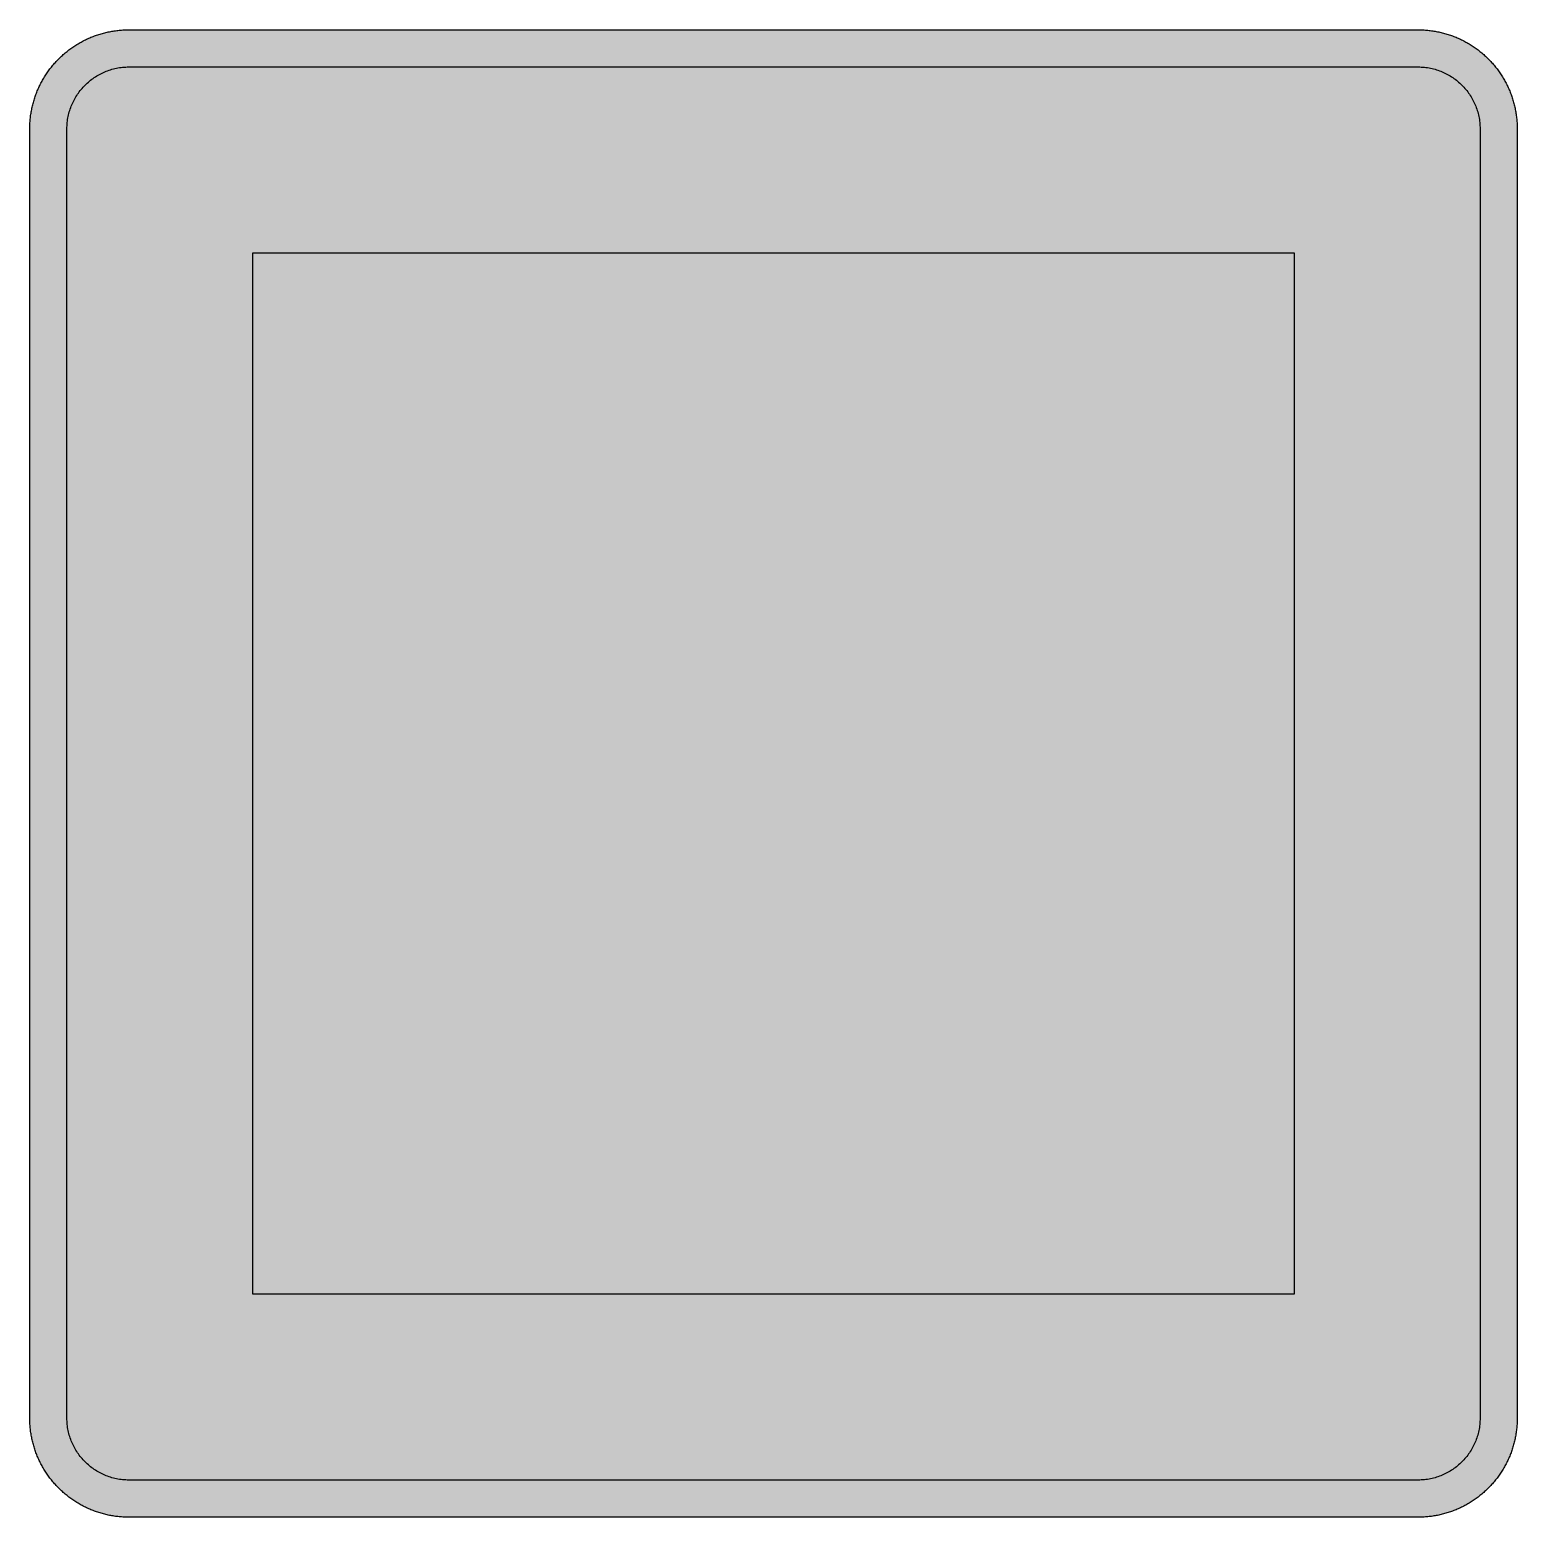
# Model space of a CAD drawing. Header units: millimetres. Extents: x 0 to 212, y 0 to 212.
import ezdxf

# ---------------------------------------------------------------- set-up
doc = ezdxf.new("R2010")
doc.units = ezdxf.units.MM

msp = doc.modelspace()

# ---------------------------------------------------------------- hatches: boundary and pattern name
for color, points in [(254, [(14.1633, 0.0536), (13.9878, 0.0533), (13.8125, 0.0559), (13.6373, 0.061), (13.462, 0.0686), (13.2893, 0.0787), (13.114, 0.0914), (12.9413, 0.1041), (12.7686, 0.1219), (12.5959, 0.1397), (12.4231, 0.16), (12.2504, 0.1829), (12.0777, 0.2057), (11.9075, 0.2337), (11.7373, 0.2616), (11.5672, 0.2921), (11.397, 0.3251), (11.2268, 0.3607), (11.0592, 0.3988), (10.8915, 0.4369), (10.7239, 0.4775), (10.5562, 0.5207), (10.3886, 0.5664), (10.2235, 0.6121), (10.0584, 0.6629), (9.8933, 0.7137), (9.7307, 0.7671), (9.5682, 0.8204), (9.4056, 0.8788), (9.2431, 0.9373), (9.083, 0.9982), (8.923, 1.0617), (8.763, 1.1252), (8.6055, 1.1938), (8.4455, 1.2624), (8.2906, 1.331), (8.1331, 1.4046), (7.9781, 1.4783), (7.8232, 1.5545), (7.6708, 1.6332), (7.5184, 1.7145), (7.366, 1.7958), (7.2161, 1.8796), (7.0663, 1.966), (6.919, 2.0523), (6.7716, 2.1438), (6.6243, 2.2352), (6.4795, 2.3266), (6.3348, 2.4232), (6.19, 2.5197), (6.0477, 2.6187), (5.908, 2.7178), (5.7683, 2.8194), (5.6286, 2.9235), (5.4915, 3.0302), (5.3543, 3.1369), (5.2197, 3.2461), (5.0851, 3.3579), (4.953, 3.4722), (4.8209, 3.5865), (4.6914, 3.7033), (4.5644, 3.8202), (4.4348, 3.9395), (4.3104, 4.0615), (4.1859, 4.1859), (4.0615, 4.3104), (3.9395, 4.4348), (3.8202, 4.5618), (3.7033, 4.6914), (3.5865, 4.8209), (3.4722, 4.953), (3.3579, 5.0851), (3.2487, 5.2197), (3.1369, 5.3543), (3.0302, 5.4915), (2.9235, 5.6286), (2.8194, 5.7683), (2.7178, 5.908), (2.6187, 6.0477), (2.5197, 6.19), (2.4232, 6.3348), (2.3266, 6.477), (2.2352, 6.6243), (2.1438, 6.7691), (2.0523, 6.9164), (1.966, 7.0663), (1.8796, 7.2161), (1.7958, 7.366), (1.7145, 7.5184), (1.6332, 7.6708), (1.5545, 7.8232), (1.4783, 7.9781), (1.4046, 8.1331), (1.331, 8.2906), (1.2598, 8.4455), (1.1913, 8.603), (1.1252, 8.763), (1.0592, 8.923), (0.9982, 9.083), (0.9373, 9.2431), (0.8763, 9.4056), (0.8204, 9.5682), (0.7645, 9.7307), (0.7112, 9.8933), (0.6604, 10.0584), (0.6121, 10.2235), (0.5639, 10.3911), (0.5207, 10.5562), (0.4775, 10.7239), (0.4343, 10.8915), (0.3962, 11.0592), (0.3607, 11.2268), (0.3251, 11.397), (0.2921, 11.5672), (0.2616, 11.7373), (0.2311, 11.9075), (0.2057, 12.0802), (0.1803, 12.2504), (0.1575, 12.4231), (0.1372, 12.5959), (0.1194, 12.7686), (0.1041, 12.9413), (0.0889, 13.1166), (0.0787, 13.2893), (0.0686, 13.4645), (0.061, 13.6373), (0.0559, 13.8125), (0.0508, 13.9878), (0.0508, 14.163), (0.0522, 197.6092), (0.0508, 197.7822), (0.0559, 197.9574), (0.061, 198.1327), (0.0686, 198.308), (0.0787, 198.4807), (0.0889, 198.6559), (0.1041, 198.8287), (0.1194, 199.0014), (0.1372, 199.1741), (0.1575, 199.3468), (0.1803, 199.5195), (0.2057, 199.6923), (0.2311, 199.8624), (0.2616, 200.0326), (0.2921, 200.2028), (0.3251, 200.373), (0.3607, 200.5432), (0.3962, 200.7108), (0.4343, 200.8784), (0.4775, 201.0461), (0.5207, 201.2137), (0.5639, 201.3814), (0.6121, 201.5465), (0.6604, 201.7116), (0.7112, 201.8767), (0.7645, 202.0392), (0.8204, 202.2018), (0.8763, 202.3643), (0.9373, 202.5269), (0.9982, 202.6869), (1.0592, 202.8469), (1.1252, 203.007), (1.1913, 203.1644), (1.2598, 203.3245), (1.331, 203.4794), (1.4046, 203.6369), (1.4783, 203.7918), (1.5545, 203.9468), (1.6332, 204.0992), (1.7145, 204.2516), (1.7958, 204.404), (1.8796, 204.5538), (1.966, 204.7037), (2.0523, 204.851), (2.1438, 204.9983), (2.2352, 205.1456), (2.3266, 205.2904), (2.4232, 205.4352), (2.5197, 205.58), (2.6187, 205.7222), (2.7178, 205.8619), (2.8194, 206.0016), (2.9235, 206.1413), (3.0302, 206.2785), (3.1369, 206.4156), (3.2487, 206.5503), (3.3579, 206.6849), (3.4722, 206.817), (3.5865, 206.949), (3.7033, 207.0786), (3.8202, 207.2056), (3.9395, 207.3351), (4.0615, 207.4596), (4.1859, 207.584), (4.3104, 207.7085), (4.4348, 207.8304), (4.5644, 207.9498), (4.6914, 208.0666), (4.8209, 208.1835), (4.953, 208.2978), (5.0851, 208.4121), (5.2197, 208.5213), (5.3543, 208.6331), (5.4915, 208.7397), (5.6286, 208.8464), (5.7683, 208.9506), (5.908, 209.0522), (6.0477, 209.1512), (6.19, 209.2503), (6.3348, 209.3468), (6.4795, 209.4433), (6.6243, 209.5348), (6.7716, 209.6262), (6.919, 209.7176), (7.0663, 209.804), (7.2161, 209.8904), (7.366, 209.9742), (7.5184, 210.0555), (7.6708, 210.1367), (7.8232, 210.2155), (7.9781, 210.2917), (8.1331, 210.3653), (8.2906, 210.439), (8.4455, 210.5101), (8.6055, 210.5787), (8.763, 210.6447), (8.923, 210.7108), (9.083, 210.7717), (9.2431, 210.8327), (9.4056, 210.8937), (9.5682, 210.9495), (9.7307, 211.0054), (9.8933, 211.0588), (10.0584, 211.1096), (10.2235, 211.1578), (10.3886, 211.2061), (10.5562, 211.2493), (10.7239, 211.2924), (10.8915, 211.3356), (11.0592, 211.3737), (11.2268, 211.4093), (11.397, 211.4448), (11.5672, 211.4779), (11.7373, 211.5083), (11.9075, 211.5388), (12.0777, 211.5642), (12.2504, 211.5896), (12.4231, 211.6125), (12.5959, 211.6328), (12.7686, 211.6506), (12.9413, 211.6658), (13.114, 211.6811), (13.2893, 211.6912), (13.462, 211.7014), (13.6373, 211.709), (13.8125, 211.7141), (13.9878, 211.7192), (14.163, 211.7192), (197.6078, 211.7203), (197.7822, 211.7192), (197.9574, 211.7141), (198.1327, 211.709), (198.3054, 211.7014), (198.4807, 211.6912), (198.6534, 211.6811), (198.8287, 211.6658), (199.0014, 211.6506), (199.1741, 211.6328), (199.3468, 211.6125), (199.5195, 211.5896), (199.6897, 211.5642), (199.8624, 211.5388), (200.0326, 211.5083), (200.2028, 211.4779), (200.373, 211.4448), (200.5432, 211.4093), (200.7108, 211.3737), (200.8784, 211.3356), (201.0461, 211.2924), (201.2137, 211.2493), (201.3788, 211.2061), (201.5465, 211.1578), (201.7116, 211.1096), (201.8767, 211.0588), (202.0392, 211.0054), (202.2018, 210.9495), (202.3643, 210.8937), (202.5269, 210.8327), (202.6869, 210.7717), (202.8469, 210.7108), (203.007, 210.6447), (203.167, 210.5787), (203.3245, 210.5101), (203.4794, 210.439), (203.6369, 210.3653), (203.7918, 210.2917), (203.9468, 210.2155), (204.0992, 210.1367), (204.2516, 210.0555), (204.404, 209.9742), (204.5538, 209.8904), (204.7037, 209.804), (204.8535, 209.7176), (205.0009, 209.6262), (205.1456, 209.5348), (205.293, 209.4433), (205.4352, 209.3468), (205.58, 209.2503), (205.7222, 209.1512), (205.8619, 209.0522), (206.0016, 208.9506), (206.1413, 208.8464), (206.2785, 208.7397), (206.4156, 208.6331), (206.5503, 208.5213), (206.6849, 208.4121), (206.817, 208.2978), (206.949, 208.1835), (207.0786, 208.0666), (207.2081, 207.9498), (207.3351, 207.8304), (207.4596, 207.7085), (207.584, 207.584), (207.7085, 207.4596), (207.8304, 207.3351), (207.9498, 207.2056), (208.0666, 207.0786), (208.1835, 206.949), (208.2978, 206.817), (208.4121, 206.6849), (208.5238, 206.5503), (208.6331, 206.4156), (208.7397, 206.2785), (208.8464, 206.1413), (208.9506, 206.0016), (209.0522, 205.8619), (209.1512, 205.7222), (209.2503, 205.58), (209.3468, 205.4352), (209.4433, 205.2904), (209.5348, 205.1456), (209.6262, 204.9983), (209.7176, 204.851), (209.804, 204.7037), (209.8904, 204.5538), (209.9742, 204.404), (210.0555, 204.2516), (210.1367, 204.0992), (210.2155, 203.9468), (210.2917, 203.7918), (210.3653, 203.6369), (210.439, 203.4794), (210.5076, 203.3245), (210.5762, 203.1644), (210.6447, 203.007), (210.7082, 202.8469), (210.7717, 202.6869), (210.8327, 202.5269), (210.8911, 202.3643), (210.9495, 202.2018), (211.0029, 202.0392), (211.0562, 201.8767), (211.107, 201.7116), (211.1578, 201.5465), (211.2035, 201.3814), (211.2493, 201.2137), (211.2924, 201.0461), (211.3331, 200.8784), (211.3712, 200.7108), (211.4093, 200.5432), (211.4448, 200.373), (211.4779, 200.2028), (211.5083, 200.0326), (211.5363, 199.8624), (211.5642, 199.6923), (211.5871, 199.5195), (211.6099, 199.3468), (211.6303, 199.1741), (211.648, 199.0014), (211.6658, 198.8287), (211.6785, 198.6559), (211.6912, 198.4807), (211.7014, 198.308), (211.709, 198.1327), (211.7141, 197.9574), (211.7166, 197.7822), (211.7166, 197.6069), (211.7189, 14.1647), (211.7166, 13.9878), (211.7141, 13.8125), (211.709, 13.6373), (211.7014, 13.4645), (211.6912, 13.2893), (211.6785, 13.1166), (211.6658, 12.9413), (211.648, 12.7686), (211.6303, 12.5959), (211.6099, 12.4231), (211.5871, 12.2504), (211.5642, 12.0802), (211.5363, 11.9075), (211.5083, 11.7373), (211.4779, 11.5672), (211.4448, 11.397), (211.4093, 11.2268), (211.3712, 11.0592), (211.3331, 10.8915), (211.2924, 10.7239), (211.2493, 10.5562), (211.2035, 10.3911), (211.1578, 10.2235), (211.107, 10.0584), (211.0562, 9.8933), (211.0029, 9.7307), (210.9495, 9.5682), (210.8911, 9.4056), (210.8327, 9.2431), (210.7717, 9.083), (210.7082, 8.923), (210.6447, 8.763), (210.5762, 8.603), (210.5076, 8.4455), (210.439, 8.2906), (210.3653, 8.1331), (210.2917, 7.9781), (210.2155, 7.8232), (210.1367, 7.6708), (210.0555, 7.5184), (209.9742, 7.366), (209.8904, 7.2161), (209.804, 7.0663), (209.7176, 6.9164), (209.6262, 6.7691), (209.5348, 6.6243), (209.4433, 6.477), (209.3468, 6.3348), (209.2503, 6.19), (209.1512, 6.0477), (209.0522, 5.908), (208.9506, 5.7683), (208.8464, 5.6286), (208.7397, 5.4915), (208.6331, 5.3543), (208.5238, 5.2197), (208.4121, 5.0851), (208.2978, 4.953), (208.1835, 4.8209), (208.0666, 4.6914), (207.9498, 4.5618), (207.8304, 4.4348), (207.7085, 4.3104), (207.584, 4.1859), (207.4596, 4.0615), (207.3351, 3.9395), (207.2081, 3.8202), (207.0786, 3.7033), (206.949, 3.5865), (206.817, 3.4722), (206.6849, 3.3579), (206.5503, 3.2461), (206.4156, 3.1369), (206.2785, 3.0302), (206.1413, 2.9235), (206.0016, 2.8194), (205.8619, 2.7178), (205.7222, 2.6187), (205.58, 2.5197), (205.4352, 2.4232), (205.293, 2.3266), (205.1456, 2.2352), (205.0009, 2.1438), (204.8535, 2.0523), (204.7037, 1.966), (204.5538, 1.8796), (204.404, 1.7958), (204.2516, 1.7145), (204.0992, 1.6332), (203.9468, 1.5545), (203.7918, 1.4783), (203.6369, 1.4046), (203.4794, 1.331), (203.3245, 1.2624), (203.167, 1.1938), (203.007, 1.1252), (202.8469, 1.0617), (202.6869, 0.9982), (202.5269, 0.9373), (202.3643, 0.8788), (202.2018, 0.8204), (202.0392, 0.7671), (201.8767, 0.7137), (201.7116, 0.6629), (201.5465, 0.6121), (201.3788, 0.5664), (201.2137, 0.5207), (201.0461, 0.4775), (200.8784, 0.4369), (200.7108, 0.3988), (200.5432, 0.3607), (200.373, 0.3251), (200.2028, 0.2921), (200.0326, 0.2616), (199.8624, 0.2337), (199.6897, 0.2057), (199.5195, 0.1829), (199.3468, 0.16), (199.1741, 0.1397), (199.0014, 0.1219), (198.8287, 0.1041), (198.6534, 0.0914), (198.4807, 0.0787), (198.3054, 0.0686), (198.1327, 0.061), (197.9574, 0.0559), (197.7822, 0.0533), (197.6069, 0.0533)]), (144, [(14.1633, 5.3453), (13.9344, 5.3467), (13.7084, 5.3543), (13.4849, 5.3696), (13.2613, 5.3899), (13.0378, 5.4153), (12.8194, 5.4458), (12.6009, 5.4813), (12.385, 5.522), (12.1717, 5.5702), (11.9583, 5.621), (11.7475, 5.6794), (11.5392, 5.7404), (11.3335, 5.8064), (11.1303, 5.8801), (10.9296, 5.9563), (10.729, 6.0376), (10.5334, 6.1239), (10.3378, 6.2128), (10.1473, 6.3094), (9.9593, 6.4084), (9.7714, 6.5126), (9.5885, 6.6218), (9.4082, 6.7335), (9.2304, 6.8504), (9.0576, 6.9698), (8.8849, 7.0968), (8.7173, 7.2238), (8.5522, 7.3584), (8.3896, 7.4955), (8.2321, 7.6352), (8.0772, 7.78), (7.9273, 7.9273), (7.7775, 8.0772), (7.6352, 8.2321), (7.493, 8.3922), (7.3558, 8.5522), (7.2238, 8.7173), (7.0942, 8.8875), (6.9698, 9.0576), (6.8504, 9.2329), (6.7335, 9.4107), (6.6192, 9.591), (6.5126, 9.7739), (6.4084, 9.9593), (6.3068, 10.1473), (6.2128, 10.3403), (6.1214, 10.5334), (6.035, 10.7315), (5.9538, 10.9296), (5.8776, 11.1303), (5.8064, 11.3335), (5.7404, 11.5418), (5.6769, 11.75), (5.621, 11.9583), (5.5677, 12.1717), (5.522, 12.385), (5.4813, 12.6009), (5.4432, 12.8194), (5.4127, 13.0404), (5.3873, 13.2613), (5.3696, 13.4849), (5.3543, 13.7084), (5.3467, 13.937), (5.3416, 14.163), (5.3439, 197.6092), (5.3467, 197.8355), (5.3543, 198.0616), (5.3696, 198.2851), (5.3873, 198.5086), (5.4127, 198.7321), (5.4432, 198.9506), (5.4813, 199.169), (5.522, 199.3849), (5.5677, 199.5983), (5.621, 199.8116), (5.6769, 200.0225), (5.7404, 200.2307), (5.8064, 200.4365), (5.8776, 200.6397), (5.9538, 200.8403), (6.035, 201.041), (6.1214, 201.2366), (6.2128, 201.4322), (6.3068, 201.6227), (6.4084, 201.8106), (6.5126, 201.9986), (6.6192, 202.1815), (6.7335, 202.3618), (6.8504, 202.5396), (6.9698, 202.7123), (7.0942, 202.885), (7.2238, 203.0527), (7.3558, 203.2178), (7.493, 203.3803), (7.6352, 203.5378), (7.7775, 203.6928), (7.9273, 203.8426), (8.0772, 203.9925), (8.2321, 204.1347), (8.3896, 204.277), (8.5522, 204.4141), (8.7173, 204.5462), (8.8849, 204.6757), (9.0576, 204.8002), (9.2304, 204.9196), (9.4082, 205.0364), (9.5885, 205.1507), (9.7714, 205.2574), (9.9593, 205.3615), (10.1473, 205.4631), (10.3378, 205.5571), (10.5334, 205.6486), (10.729, 205.7349), (10.9296, 205.8162), (11.1303, 205.8924), (11.3335, 205.9635), (11.5392, 206.0296), (11.7475, 206.0931), (11.9583, 206.1489), (12.1717, 206.2023), (12.385, 206.248), (12.6009, 206.2886), (12.8194, 206.3267), (13.0378, 206.3572), (13.2613, 206.3826), (13.4849, 206.4004), (13.7084, 206.4156), (13.9344, 206.4233), (14.163, 206.4283), (197.6078, 206.4286), (197.833, 206.4233), (198.0616, 206.4156), (198.2851, 206.4004), (198.5086, 206.3826), (198.7296, 206.3572), (198.9506, 206.3267), (199.169, 206.2886), (199.3849, 206.248), (199.5983, 206.2023), (199.8116, 206.1489), (200.0199, 206.0931), (200.2282, 206.0296), (200.4365, 205.9635), (200.6397, 205.8924), (200.8403, 205.8162), (201.0385, 205.7349), (201.2366, 205.6486), (201.4296, 205.5571), (201.6227, 205.4631), (201.8106, 205.3615), (201.996, 205.2574), (202.1789, 205.1507), (202.3593, 205.0364), (202.5371, 204.9196), (202.7123, 204.8002), (202.8825, 204.6757), (203.0527, 204.5462), (203.2178, 204.4141), (203.3778, 204.277), (203.5378, 204.1347), (203.6928, 203.9925), (203.8426, 203.8426), (203.9899, 203.6928), (204.1347, 203.5378), (204.2744, 203.3803), (204.4116, 203.2178), (204.5462, 203.0527), (204.6732, 202.885), (204.8002, 202.7123), (204.9196, 202.5396), (205.0364, 202.3618), (205.1482, 202.1815), (205.2574, 201.9986), (205.3615, 201.8106), (205.4606, 201.6227), (205.5571, 201.4322), (205.646, 201.2366), (205.7324, 201.041), (205.8137, 200.8403), (205.8899, 200.6397), (205.9635, 200.4365), (206.0296, 200.2307), (206.0905, 200.0225), (206.1489, 199.8116), (206.1997, 199.5983), (206.248, 199.3849), (206.2886, 199.169), (206.3242, 198.9506), (206.3547, 198.7321), (206.3801, 198.5086), (206.4004, 198.2851), (206.4156, 198.0616), (206.4233, 197.8355), (206.4258, 197.6069), (206.4272, 14.1647), (206.4233, 13.937), (206.4156, 13.7084), (206.4004, 13.4849), (206.3801, 13.2613), (206.3547, 13.0404), (206.3242, 12.8194), (206.2886, 12.6009), (206.248, 12.385), (206.1997, 12.1717), (206.1489, 11.9583), (206.0905, 11.75), (206.0296, 11.5418), (205.9635, 11.3335), (205.8899, 11.1303), (205.8137, 10.9296), (205.7324, 10.7315), (205.646, 10.5334), (205.5571, 10.3403), (205.4606, 10.1473), (205.3615, 9.9593), (205.2574, 9.7739), (205.1482, 9.591), (205.0364, 9.4107), (204.9196, 9.2329), (204.8002, 9.0576), (204.6732, 8.8875), (204.5462, 8.7173), (204.4116, 8.5522), (204.2744, 8.3922), (204.1347, 8.2321), (203.9899, 8.0772), (203.8426, 7.9273), (203.6928, 7.78), (203.5378, 7.6352), (203.3778, 7.4955), (203.2178, 7.3584), (203.0527, 7.2238), (202.8825, 7.0968), (202.7123, 6.9698), (202.5371, 6.8504), (202.3593, 6.7335), (202.1789, 6.6218), (201.996, 6.5126), (201.8106, 6.4084), (201.6227, 6.3094), (201.4296, 6.2128), (201.2366, 6.1239), (201.0385, 6.0376), (200.8403, 5.9563), (200.6397, 5.8801), (200.4365, 5.8064), (200.2282, 5.7404), (200.0199, 5.6794), (199.8116, 5.621), (199.5983, 5.5702), (199.3849, 5.522), (199.169, 5.4813), (198.9506, 5.4458), (198.7296, 5.4153), (198.5086, 5.3899), (198.2851, 5.3696), (198.0616, 5.3543), (197.833, 5.3467), (197.6069, 5.3442)]), (254, [(31.8022, 179.9703), (179.9689, 179.9703), (179.9689, 31.8036), (31.8022, 31.8036)])]:
    msp.add_hatch(color=color).paths.add_polyline_path(points)
h = msp.add_hatch(color=59)
h.paths.add_polyline_path([(87.3647, 47.6786), (148.2189, 47.6786), (148.2189, 156.1578), (148.2141, 156.3624), (148.2065, 156.5656), (148.1938, 156.7663), (148.176, 156.9669), (148.1531, 157.1676), (148.1252, 157.3657), (148.0947, 157.5613), (148.0566, 157.7569), (148.0134, 157.9499), (147.9677, 158.1404), (147.9169, 158.3284), (147.861, 158.5163), (147.8001, 158.7017), (147.7366, 158.8846), (147.668, 159.0675), (147.5943, 159.2453), (147.5156, 159.4231), (147.4343, 159.5984), (147.3505, 159.7711), (147.259, 159.9387), (147.1651, 160.1064), (147.0685, 160.2715), (146.9669, 160.434), (146.8628, 160.594), (146.7536, 160.7515), (146.6418, 160.9065), (146.525, 161.0563), (146.4056, 161.2062), (146.2837, 161.351), (146.1567, 161.4932), (146.0271, 161.6329), (145.8925, 161.7701), (145.7579, 161.9021), (145.6182, 162.0317), (145.476, 162.1587), (145.3286, 162.2806), (145.1813, 162.4), (145.0289, 162.5168), (144.8765, 162.6286), (144.719, 162.7378), (144.559, 162.8445), (144.3965, 162.9435), (144.2314, 163.0426), (144.0637, 163.1366), (143.8935, 163.2255), (143.7208, 163.3118), (143.5481, 163.3931), (143.3703, 163.4693), (143.19, 163.543), (143.0096, 163.6116), (142.8267, 163.6776), (142.6413, 163.736), (142.4534, 163.7919), (142.2654, 163.8452), (142.0724, 163.891), (141.8793, 163.9316), (141.6863, 163.9697), (141.4882, 164.0027), (141.2926, 164.0307), (141.0919, 164.0535), (140.8913, 164.0713), (140.6881, 164.084), (140.4849, 164.0916), (140.2791, 164.0942), (95.3022, 164.0953), (95.0951, 164.0916), (94.8919, 164.084), (94.6912, 164.0713), (94.4905, 164.0535), (94.2899, 164.0307), (94.0918, 164.0027), (93.8962, 163.9697), (93.7006, 163.9316), (93.5076, 163.891), (93.3171, 163.8452), (93.1291, 163.7919), (92.9411, 163.736), (92.7557, 163.6776), (92.5728, 163.6116), (92.39, 163.543), (92.2122, 163.4693), (92.0344, 163.3931), (91.8591, 163.3118), (91.6864, 163.2255), (91.5187, 163.1366), (91.3511, 163.0426), (91.186, 162.9435), (91.0234, 162.8445), (90.8634, 162.7378), (90.7059, 162.6286), (90.551, 162.5168), (90.4011, 162.4), (90.2513, 162.2806), (90.1065, 162.1587), (89.9643, 162.0317), (89.8246, 161.9021), (89.6874, 161.7701), (89.5553, 161.6329), (89.4258, 161.4932), (89.2988, 161.351), (89.1769, 161.2062), (89.0575, 161.0563), (88.9406, 160.9065), (88.8289, 160.7515), (88.7197, 160.594), (88.613, 160.434), (88.5139, 160.2715), (88.4149, 160.1064), (88.3209, 159.9387), (88.232, 159.7711), (88.1456, 159.5984), (88.0643, 159.4231), (87.9881, 159.2453), (87.9145, 159.0675), (87.8459, 158.8846), (87.7799, 158.7017), (87.7214, 158.5163), (87.6656, 158.3284), (87.6122, 158.1404), (87.5665, 157.9499), (87.5259, 157.7569), (87.4878, 157.5613), (87.4547, 157.3657), (87.4268, 157.1676), (87.4039, 156.9669), (87.3862, 156.7663), (87.3735, 156.5656), (87.3658, 156.3624), (87.3633, 156.1567), (87.3647, 150.8661), (75.5717, 144.4318), (75.4913, 144.3863), (75.4126, 144.3406), (75.3364, 144.2949), (75.2602, 144.2466), (75.184, 144.1983), (75.1103, 144.1475), (75.0367, 144.0967), (74.963, 144.0434), (74.8919, 143.9901), (74.8208, 143.9367), (74.7522, 143.8808), (74.6836, 143.8224), (74.6176, 143.7665), (74.5515, 143.7056), (74.4855, 143.6472), (74.422, 143.5862), (74.3585, 143.5227), (74.2975, 143.4617), (74.2366, 143.3982), (74.1756, 143.3322), (74.1172, 143.2662), (74.0613, 143.2001), (74.0054, 143.1315), (73.9496, 143.063), (73.8962, 142.9944), (73.8429, 142.9233), (73.7921, 142.8521), (73.7413, 142.781), (73.693, 142.7099), (73.6448, 142.6362), (73.599, 142.56), (73.5533, 142.4864), (73.5101, 142.4102), (73.467, 142.334), (73.4238, 142.2578), (73.3831, 142.179), (73.345, 142.1003), (73.3069, 142.0216), (73.2714, 141.9428), (73.2358, 141.8615), (73.2028, 141.7803), (73.1698, 141.699), (73.1393, 141.6177), (73.1088, 141.5339), (73.0809, 141.4501), (73.0529, 141.3662), (73.0275, 141.2824), (73.0021, 141.1986), (72.9793, 141.1122), (72.959, 141.0259), (72.9386, 140.9395), (72.9209, 140.8532), (72.9031, 140.7668), (72.8878, 140.6779), (72.8726, 140.5915), (72.8599, 140.5026), (72.8497, 140.4137), (72.8396, 140.3248), (72.8294, 140.2359), (72.8243, 140.147), (72.8193, 140.0556), (72.8142, 139.9667), (72.8116, 139.8753), (72.8116, 139.7864), (72.8126, 117.7932), (72.5653, 117.79), (72.3189, 117.7849), (72.0725, 117.7773), (71.8287, 117.7671), (71.5823, 117.7544), (71.3384, 117.7366), (71.0946, 117.7163), (70.8508, 117.696), (70.6069, 117.668), (70.3656, 117.6401), (70.1218, 117.6096), (69.8805, 117.5741), (69.6417, 117.536), (69.4004, 117.4953), (69.1617, 117.4521), (68.9229, 117.4064), (68.6841, 117.3582), (68.4479, 117.3048), (68.2117, 117.2515), (67.9755, 117.1931), (67.7393, 117.1321), (67.5056, 117.0686), (67.2719, 117.0026), (67.0408, 116.934), (66.8096, 116.8629), (66.5785, 116.7867), (66.3499, 116.7105), (66.1213, 116.6292), (65.8927, 116.5454), (65.6666, 116.4615), (65.4431, 116.3726), (65.217, 116.2812), (64.9961, 116.1872), (64.7725, 116.0907), (64.5516, 115.9916), (64.3331, 115.8875), (64.1147, 115.7834), (63.8988, 115.6767), (63.6829, 115.5675), (63.467, 115.4532), (63.2536, 115.3389), (63.0428, 115.2195), (62.832, 115.1001), (62.6237, 114.9756), (62.4154, 114.8512), (62.2097, 114.7216), (62.0065, 114.5896), (61.8033, 114.4575), (61.6026, 114.3203), (61.402, 114.1832), (61.2038, 114.0409), (61.0057, 113.8961), (60.8101, 113.7514), (60.6171, 113.6015), (60.4266, 113.4516), (60.2361, 113.2967), (60.0481, 113.1418), (59.8602, 112.9817), (59.6773, 112.8217), (59.4944, 112.6566), (59.3115, 112.4915), (59.1337, 112.3239), (58.9559, 112.1512), (58.7807, 111.9784), (58.608, 111.8032), (58.4352, 111.6254), (58.2676, 111.4476), (58.1025, 111.2672), (57.9374, 111.0844), (57.7774, 110.8989), (57.6174, 110.711), (57.4624, 110.523), (57.3075, 110.3325), (57.1576, 110.142), (57.0078, 109.949), (56.863, 109.7534), (56.7182, 109.5553), (56.5785, 109.3572), (56.4388, 109.159), (56.3016, 108.9558), (56.1696, 108.7526), (56.0375, 108.5494), (55.9105, 108.3437), (55.7835, 108.1354), (55.659, 107.9271), (55.5396, 107.7163), (55.4203, 107.5055), (55.306, 107.2921), (55.1942, 107.0762), (55.0824, 106.8603), (54.9758, 106.6444), (54.8716, 106.426), (54.77, 106.2076), (54.6684, 105.9866), (54.5719, 105.7656), (54.4779, 105.5421), (54.3865, 105.3186), (54.3001, 105.0925), (54.2138, 104.8664), (54.1299, 104.6378), (54.0487, 104.4092), (53.9725, 104.1806), (53.8988, 103.9495), (53.8251, 103.7184), (53.7566, 103.4872), (53.6905, 103.2535), (53.627, 103.0199), (53.5661, 102.7836), (53.5076, 102.55), (53.4543, 102.3137), (53.401, 102.075), (53.3527, 101.8362), (53.307, 101.5975), (53.2638, 101.3587), (53.2232, 101.1199), (53.1851, 100.8786), (53.1495, 100.6373), (53.119, 100.396), (53.0911, 100.1522), (53.0657, 99.9084), (53.0428, 99.6671), (53.0225, 99.4207), (53.0047, 99.1768), (52.992, 98.933), (52.9819, 98.6866), (52.9742, 98.4402), (52.9692, 98.1939), (52.9666, 97.9475), (52.9689, 60.9078), (52.9692, 60.7416), (52.9717, 60.579), (52.9768, 60.4139), (52.9844, 60.2513), (52.992, 60.0862), (53.0047, 59.9237), (53.0174, 59.7611), (53.0327, 59.5986), (53.0504, 59.436), (53.0682, 59.276), (53.0885, 59.1134), (53.1139, 58.9534), (53.1368, 58.7934), (53.1647, 58.6334), (53.1927, 58.4733), (53.2232, 58.3133), (53.2562, 58.1558), (53.2917, 57.9958), (53.3273, 57.8383), (53.3679, 57.6809), (53.406, 57.5259), (53.4492, 57.3684), (53.4949, 57.2135), (53.5407, 57.0586), (53.5889, 56.9036), (53.6372, 56.7512), (53.688, 56.5988), (53.7439, 56.4464), (53.7972, 56.294), (53.8556, 56.1442), (53.914, 55.9918), (53.975, 55.8444), (54.0385, 55.6946), (54.102, 55.5473), (54.168, 55.3999), (54.2366, 55.2526), (54.3052, 55.1078), (54.3789, 54.9631), (54.4525, 54.8183), (54.5262, 54.676), (54.6024, 54.5338), (54.6811, 54.3941), (54.7624, 54.2519), (54.8462, 54.1147), (54.93, 53.975), (55.0139, 53.8378), (55.1028, 53.7007), (55.1917, 53.5661), (55.2806, 53.4314), (55.3745, 53.2994), (55.4685, 53.1673), (55.565, 53.0352), (55.6616, 52.9057), (55.7606, 52.7761), (55.8622, 52.6491), (55.9638, 52.5221), (56.068, 52.3951), (56.1746, 52.2707), (56.2813, 52.1487), (56.3905, 52.0268), (56.5023, 51.9049), (56.6141, 51.7855), (56.7284, 51.6687), (56.8427, 51.5518), (56.9595, 51.435), (57.0789, 51.3207), (57.1983, 51.2089), (57.3176, 51.0997), (57.4396, 50.9905), (57.564, 50.8813), (57.6885, 50.7771), (57.8129, 50.673), (57.9399, 50.5689), (58.0669, 50.4698), (58.1965, 50.3707), (58.326, 50.2717), (58.4581, 50.1777), (58.5902, 50.0812), (58.7223, 49.9897), (58.8569, 49.8983), (58.994, 49.8094), (59.1287, 49.723), (59.2658, 49.6367), (59.4055, 49.5529), (59.5452, 49.4716), (59.6849, 49.3903), (59.8246, 49.3116), (59.9669, 49.2354), (60.1116, 49.1592), (60.2539, 49.0855), (60.3987, 49.0144), (60.5434, 48.9458), (60.6908, 48.8772), (60.8381, 48.8112), (60.9854, 48.7477), (61.1353, 48.6842), (61.2826, 48.6232), (61.435, 48.5648), (61.5848, 48.5064), (61.7372, 48.4505), (61.8896, 48.3972), (62.042, 48.3464), (62.1944, 48.2981), (62.3494, 48.2498), (62.5043, 48.2041), (62.6593, 48.1584), (62.8167, 48.1178), (62.9717, 48.0771), (63.1292, 48.0365), (63.2866, 48.0009), (63.4441, 47.9654), (63.6041, 47.9349), (63.7642, 47.9019), (63.9216, 47.8739), (64.0817, 47.846), (64.2442, 47.8231), (64.4042, 47.8003), (64.5668, 47.7774), (64.7268, 47.7596), (64.8894, 47.7418), (65.0519, 47.7266), (65.2145, 47.7139), (65.3771, 47.7037), (65.5396, 47.6936), (65.7047, 47.686), (65.8673, 47.6809), (66.0324, 47.6783), (66.1975, 47.6783), (66.36, 47.6783), (66.5251, 47.6809), (66.6902, 47.686), (66.8528, 47.6936), (67.0154, 47.7037), (67.1805, 47.7139), (67.343, 47.7266), (67.5056, 47.7418), (67.6656, 47.7596), (67.8282, 47.7774), (67.9907, 47.8003), (68.1507, 47.8231), (68.3108, 47.846), (68.4708, 47.8739), (68.6308, 47.9019), (68.7908, 47.9349), (68.9483, 47.9654), (69.1058, 48.0009), (69.2633, 48.0365), (69.4207, 48.0771), (69.5782, 48.1178), (69.7332, 48.1584), (69.8906, 48.2041), (70.0456, 48.2498), (70.198, 48.2981), (70.3529, 48.3464), (70.5053, 48.3972), (70.6577, 48.4505), (70.8101, 48.5064), (70.96, 48.5648), (71.1098, 48.6232), (71.2597, 48.6842), (71.4096, 48.7477), (71.5569, 48.8112), (71.7042, 48.8772), (71.849, 48.9458), (71.9963, 49.0144), (72.1411, 49.0855), (72.2833, 49.1592), (72.4256, 49.2354), (72.5678, 49.3116), (72.71, 49.3903), (72.8497, 49.4716), (72.9894, 49.5529), (73.1291, 49.6367), (73.2663, 49.723), (73.4009, 49.8094), (73.5381, 49.8983), (73.6702, 49.9897), (73.8048, 50.0812), (73.9369, 50.1777), (74.0689, 50.2717), (74.1985, 50.3707), (74.328, 50.4698), (74.455, 50.5689), (74.582, 50.673), (74.7065, 50.7771), (74.8309, 50.8813), (74.9554, 50.9905), (75.0773, 51.0997), (75.1967, 51.2089), (75.3161, 51.3207), (75.4355, 51.435), (75.5523, 51.5518), (75.6691, 51.6687), (75.7809, 51.7855), (75.8952, 51.9049), (76.0044, 52.0268), (76.1136, 52.1487), (76.2203, 52.2707), (76.327, 52.3951), (76.4311, 52.5221), (76.5327, 52.6491), (76.6343, 52.7761), (76.7334, 52.9057), (76.8299, 53.0352), (76.9264, 53.1673), (77.0204, 53.2994), (77.1144, 53.4314), (77.2033, 53.5661), (77.2922, 53.7007), (77.3811, 53.8378), (77.4649, 53.975), (77.5487, 54.1147), (77.6326, 54.2519), (77.7113, 54.3941), (77.79, 54.5338), (77.8688, 54.676), (77.9424, 54.8183), (78.0161, 54.9631), (78.0872, 55.1078), (78.1583, 55.2526), (78.2269, 55.3999), (78.293, 55.5473), (78.3565, 55.6946), (78.42, 55.8444), (78.4809, 55.9918), (78.5393, 56.1442), (78.5952, 56.294), (78.6511, 56.4464), (78.7044, 56.5988), (78.7578, 56.7512), (78.806, 56.9036), (78.8543, 57.0586), (78.9, 57.2135), (78.9457, 57.3684), (78.9864, 57.5259), (79.027, 57.6809), (79.0651, 57.8383), (79.1032, 57.9958), (79.1362, 58.1558), (79.1693, 58.3133), (79.1997, 58.4733), (79.2302, 58.6334), (79.2556, 58.7934), (79.281, 58.9534), (79.3039, 59.1134), (79.3242, 59.276), (79.3445, 59.436), (79.3623, 59.5986), (79.3775, 59.7611), (79.3902, 59.9237), (79.4004, 60.0862), (79.4106, 60.2513), (79.4156, 60.4139), (79.4207, 60.579), (79.4258, 60.7416), (79.4258, 60.9067), (79.4272, 111.1786), (87.3647, 111.1786)])
h.paths.add_polyline_path([(87.3647, 143.3308), (80.8069, 139.7536), (80.7669, 139.7305), (80.7263, 139.7076), (80.6882, 139.6848), (80.6501, 139.6594), (80.612, 139.6365), (80.5739, 139.6111), (80.5383, 139.5857), (80.5028, 139.5603), (80.4672, 139.5324), (80.4316, 139.5044), (80.3961, 139.4765), (80.3631, 139.4485), (80.33, 139.4206), (80.297, 139.3901), (80.264, 139.3596), (80.231, 139.3292), (80.2005, 139.2987), (80.17, 139.2682), (80.1395, 139.2352), (80.1091, 139.2022), (80.0786, 139.1717), (80.0506, 139.1361), (80.0227, 139.1031), (79.9948, 139.0701), (79.9694, 139.0345), (79.9414, 138.999), (79.916, 138.9634), (79.8906, 138.9278), (79.8678, 138.8923), (79.8424, 138.8542), (79.8195, 138.8186), (79.7966, 138.7805), (79.7738, 138.7424), (79.7535, 138.7043), (79.7331, 138.6662), (79.7128, 138.6256), (79.6925, 138.5875), (79.6747, 138.5468), (79.6569, 138.5087), (79.6392, 138.4681), (79.6214, 138.4275), (79.6061, 138.3868), (79.5884, 138.3462), (79.5757, 138.303), (79.5604, 138.2624), (79.5477, 138.2192), (79.535, 138.1785), (79.5223, 138.1354), (79.5096, 138.0922), (79.4995, 138.049), (79.4893, 138.0058), (79.4791, 137.9626), (79.4715, 137.9195), (79.4639, 137.8763), (79.4563, 137.8331), (79.4512, 137.7874), (79.4436, 137.7442), (79.4385, 137.6985), (79.436, 137.6553), (79.4309, 137.6096), (79.4283, 137.5639), (79.4283, 137.5207), (79.4258, 137.475), (79.4258, 137.4292), (79.4272, 117.7932), (87.3647, 117.7932)], flags=16)
h.paths.add_polyline_path([(72.8126, 111.1786), (72.6465, 111.1758), (72.484, 111.1733), (72.3189, 111.1682), (72.1563, 111.1606), (71.9912, 111.1529), (71.8287, 111.1402), (71.6661, 111.1275), (71.5035, 111.1123), (71.341, 111.0945), (71.181, 111.0767), (71.0184, 111.0564), (70.8584, 111.031), (70.6984, 111.0082), (70.5383, 110.9802), (70.3783, 110.9523), (70.2183, 110.9218), (70.0608, 110.8888), (69.9008, 110.8532), (69.7433, 110.8177), (69.5858, 110.777), (69.4309, 110.7389), (69.2734, 110.6957), (69.1185, 110.65), (68.9635, 110.6043), (68.8086, 110.556), (68.6562, 110.5078), (68.5038, 110.457), (68.3514, 110.4011), (68.199, 110.3478), (68.0491, 110.2893), (67.8993, 110.2309), (67.7494, 110.17), (67.5996, 110.1065), (67.4522, 110.043), (67.3049, 109.9769), (67.1601, 109.9083), (67.0128, 109.8398), (66.868, 109.7661), (66.7258, 109.6924), (66.581, 109.6188), (66.4388, 109.54), (66.2991, 109.4638), (66.1594, 109.3826), (66.0197, 109.2987), (65.88, 109.2149), (65.7428, 109.1311), (65.6082, 109.0422), (65.471, 108.9533), (65.339, 108.8644), (65.2043, 108.7704), (65.0723, 108.6764), (64.9402, 108.5799), (64.8106, 108.4834), (64.6811, 108.3843), (64.5541, 108.2827), (64.4271, 108.1811), (64.3026, 108.077), (64.1782, 107.9703), (64.0537, 107.8636), (63.9318, 107.7544), (63.8124, 107.6427), (63.693, 107.5309), (63.5737, 107.4166), (63.4568, 107.3023), (63.3425, 107.1855), (63.2282, 107.0661), (63.1165, 106.9467), (63.0047, 106.8273), (62.8955, 106.7054), (62.7888, 106.5809), (62.6821, 106.4565), (62.578, 106.332), (62.4764, 106.205), (62.3748, 106.078), (62.2757, 105.9485), (62.1792, 105.8189), (62.0827, 105.6869), (61.9887, 105.5548), (61.8973, 105.4227), (61.8058, 105.2881), (61.7169, 105.1509), (61.628, 105.0163), (61.5442, 104.8791), (61.4604, 104.7394), (61.3766, 104.5997), (61.2978, 104.46), (61.2191, 104.3203), (61.1403, 104.1781), (61.0667, 104.0333), (60.993, 103.8911), (60.9219, 103.7463), (60.8508, 103.6015), (60.7822, 103.4542), (60.7162, 103.3069), (60.6527, 103.1596), (60.5892, 103.0097), (60.5282, 102.8624), (60.4698, 102.71), (60.4114, 102.5601), (60.358, 102.4077), (60.3047, 102.2553), (60.2513, 102.1029), (60.2031, 101.9505), (60.1548, 101.7956), (60.1091, 101.6406), (60.0634, 101.4857), (60.0227, 101.3282), (59.9821, 101.1733), (59.944, 101.0158), (59.9059, 100.8583), (59.8729, 100.7008), (59.8399, 100.5408), (59.8068, 100.3808), (59.7789, 100.2233), (59.7535, 100.0633), (59.7281, 99.9007), (59.7052, 99.7407), (59.6824, 99.5782), (59.6646, 99.4181), (59.6468, 99.2556), (59.6316, 99.093), (59.6189, 98.9305), (59.6087, 98.7679), (59.5986, 98.6053), (59.5909, 98.4402), (59.5859, 98.2777), (59.5833, 98.1126), (59.5833, 97.9475), (59.5835, 60.9078), (59.5833, 60.7365), (59.5909, 60.5663), (59.6011, 60.3987), (59.6163, 60.231), (59.6341, 60.0634), (59.6595, 59.8983), (59.6849, 59.7357), (59.7154, 59.5732), (59.751, 59.4131), (59.7916, 59.2531), (59.8322, 59.0956), (59.8805, 58.9407), (59.9288, 58.7858), (59.9846, 58.6334), (60.0405, 58.481), (60.1015, 58.3311), (60.1675, 58.1838), (60.2336, 58.039), (60.3047, 57.8942), (60.3809, 57.7545), (60.4596, 57.6148), (60.5409, 57.4777), (60.6247, 57.3405), (60.7111, 57.2084), (60.8025, 57.0763), (60.8965, 56.9493), (60.993, 56.8223), (61.0921, 56.6979), (61.1962, 56.5785), (61.3004, 56.4591), (61.4096, 56.3423), (61.5188, 56.228), (61.6331, 56.1188), (61.7499, 56.0095), (61.8693, 55.9054), (61.9887, 55.8013), (62.1132, 55.7022), (62.2402, 55.6057), (62.3672, 55.5117), (62.4992, 55.4228), (62.6313, 55.3339), (62.7659, 55.2501), (62.9056, 55.1688), (63.0428, 55.0901), (63.185, 55.0164), (63.3298, 54.9453), (63.4746, 54.8767), (63.6219, 54.8107), (63.7718, 54.7497), (63.9216, 54.6938), (64.0766, 54.6405), (64.229, 54.5897), (64.3865, 54.544), (64.5439, 54.5008), (64.704, 54.4601), (64.864, 54.4271), (65.0265, 54.3941), (65.1891, 54.3687), (65.3542, 54.3458), (65.5193, 54.3255), (65.6869, 54.3103), (65.8571, 54.3001), (66.0273, 54.295), (66.1975, 54.2925), (66.3677, 54.295), (66.5378, 54.3001), (66.7055, 54.3103), (66.8731, 54.3255), (67.0382, 54.3458), (67.2033, 54.3687), (67.3684, 54.3941), (67.531, 54.4271), (67.691, 54.4601), (67.851, 54.5008), (68.0085, 54.544), (68.1634, 54.5897), (68.3184, 54.6405), (68.4708, 54.6938), (68.6232, 54.7497), (68.7705, 54.8107), (68.9178, 54.8767), (69.0651, 54.9453), (69.2074, 55.0164), (69.3496, 55.0901), (69.4893, 55.1688), (69.6265, 55.2501), (69.7611, 55.3339), (69.8957, 55.4228), (70.0253, 55.5117), (70.1548, 55.6057), (70.2818, 55.7022), (70.4037, 55.8013), (70.5256, 55.9054), (70.645, 56.0095), (70.7593, 56.1188), (70.8736, 56.228), (70.9854, 56.3423), (71.0921, 56.4591), (71.1987, 56.5785), (71.3003, 56.6979), (71.3994, 56.8223), (71.4985, 56.9493), (71.5899, 57.0763), (71.6813, 57.2084), (71.7702, 57.3405), (71.8541, 57.4777), (71.9353, 57.6148), (72.0141, 57.7545), (72.0877, 57.8942), (72.1589, 58.039), (72.2274, 58.1838), (72.2909, 58.3311), (72.3519, 58.481), (72.4103, 58.6334), (72.4637, 58.7858), (72.5145, 58.9407), (72.5602, 59.0956), (72.6034, 59.2531), (72.6415, 59.4131), (72.677, 59.5732), (72.7075, 59.7357), (72.7354, 59.8983), (72.7583, 60.0634), (72.7761, 60.231), (72.7913, 60.3987), (72.8015, 60.5663), (72.8091, 60.7365), (72.8116, 60.9067)], flags=16)
h.paths.add_polyline_path([(97.948, 121.762), (97.9475, 121.6914), (97.95, 121.6254), (97.9551, 121.5568), (97.9602, 121.4907), (97.9678, 121.4247), (97.978, 121.3587), (97.9881, 121.2926), (98.0008, 121.2266), (98.0135, 121.1631), (98.0313, 121.0996), (98.0465, 121.0361), (98.0669, 120.9726), (98.0846, 120.9116), (98.1075, 120.8507), (98.1304, 120.7897), (98.1558, 120.7313), (98.1812, 120.6703), (98.2066, 120.6119), (98.237, 120.556), (98.2675, 120.5001), (98.298, 120.4443), (98.331, 120.3884), (98.364, 120.335), (98.3996, 120.2817), (98.4352, 120.2284), (98.4733, 120.1776), (98.5114, 120.1268), (98.552, 120.0785), (98.5926, 120.0277), (98.6333, 119.982), (98.6765, 119.9337), (98.7222, 119.8905), (98.7679, 119.8448), (98.8136, 119.8016), (98.8619, 119.7585), (98.9101, 119.7178), (98.9584, 119.6797), (99.0092, 119.6391), (99.0625, 119.6035), (99.1133, 119.5654), (99.1667, 119.5324), (99.22, 119.4968), (99.2759, 119.4664), (99.3318, 119.4333), (99.3877, 119.4029), (99.4461, 119.3749), (99.5045, 119.3495), (99.5629, 119.3216), (99.6239, 119.2987), (99.6823, 119.2759), (99.7433, 119.253), (99.8068, 119.2327), (99.8677, 119.2149), (99.9312, 119.1971), (99.9947, 119.1819), (100.0608, 119.1692), (100.1243, 119.1565), (100.1903, 119.1463), (100.2563, 119.1362), (100.3224, 119.1285), (100.3884, 119.1235), (100.457, 119.1184), (100.5256, 119.1158), (100.5916, 119.1158), (134.9897, 119.1161), (135.0569, 119.1158), (135.1255, 119.1184), (135.1915, 119.1235), (135.2601, 119.1285), (135.3261, 119.1362), (135.3922, 119.1463), (135.4582, 119.1565), (135.5217, 119.1692), (135.5852, 119.1819), (135.6512, 119.1971), (135.7122, 119.2149), (135.7757, 119.2327), (135.8367, 119.253), (135.8976, 119.2759), (135.9586, 119.2987), (136.0195, 119.3216), (136.078, 119.3495), (136.1364, 119.3749), (136.1923, 119.4029), (136.2507, 119.4333), (136.3066, 119.4664), (136.3599, 119.4968), (136.4158, 119.5324), (136.4691, 119.5654), (136.5199, 119.6035), (136.5707, 119.6391), (136.6215, 119.6797), (136.6723, 119.7178), (136.7206, 119.7585), (136.7688, 119.8016), (136.8146, 119.8448), (136.8603, 119.8905), (136.9035, 119.9337), (136.9466, 119.982), (136.9898, 120.0277), (137.0305, 120.0785), (137.0711, 120.1268), (137.1092, 120.1776), (137.1473, 120.2284), (137.1829, 120.2817), (137.2184, 120.335), (137.2514, 120.3884), (137.2845, 120.4443), (137.3149, 120.5001), (137.3454, 120.556), (137.3734, 120.6119), (137.4013, 120.6703), (137.4267, 120.7313), (137.4521, 120.7897), (137.475, 120.8507), (137.4953, 120.9116), (137.5156, 120.9726), (137.5334, 121.0361), (137.5512, 121.0996), (137.5664, 121.1631), (137.5816, 121.2266), (137.5918, 121.2926), (137.6045, 121.3587), (137.6121, 121.4247), (137.6197, 121.4907), (137.6274, 121.5568), (137.6299, 121.6254), (137.6324, 121.6914), (137.635, 121.76), (137.6355, 150.8661), (137.6324, 150.9319), (137.6299, 151.0005), (137.6274, 151.069), (137.6197, 151.1351), (137.6121, 151.2011), (137.6045, 151.2672), (137.5918, 151.3332), (137.5816, 151.3967), (137.5664, 151.4627), (137.5512, 151.5262), (137.5334, 151.5897), (137.5156, 151.6507), (137.4953, 151.7142), (137.475, 151.7752), (137.4521, 151.8336), (137.4267, 151.8945), (137.4013, 151.953), (137.3734, 152.0114), (137.3454, 152.0698), (137.3149, 152.1257), (137.2845, 152.1816), (137.2514, 152.2374), (137.2184, 152.2908), (137.1829, 152.3441), (137.1473, 152.3949), (137.1092, 152.4483), (137.0711, 152.4991), (137.0305, 152.5473), (136.9898, 152.5956), (136.9466, 152.6438), (136.9035, 152.6896), (136.8603, 152.7353), (136.8146, 152.781), (136.7688, 152.8242), (136.7206, 152.8648), (136.6723, 152.9055), (136.6215, 152.9461), (136.5707, 152.9842), (136.5199, 153.0223), (136.4691, 153.0579), (136.4158, 153.0934), (136.3599, 153.1264), (136.3066, 153.1595), (136.2507, 153.1899), (136.1923, 153.2204), (136.1364, 153.2509), (136.078, 153.2763), (136.0195, 153.3017), (135.9586, 153.3271), (135.8976, 153.35), (135.8367, 153.3728), (135.7757, 153.3906), (135.7122, 153.4109), (135.6512, 153.4262), (135.5852, 153.4439), (135.5217, 153.4566), (135.4582, 153.4693), (135.3922, 153.4795), (135.3261, 153.4897), (135.2601, 153.4973), (135.1915, 153.5024), (135.1255, 153.5074), (135.0569, 153.51), (134.9883, 153.51), (100.5939, 153.512), (100.5256, 153.51), (100.457, 153.5074), (100.3884, 153.5024), (100.3224, 153.4973), (100.2563, 153.4897), (100.1903, 153.4795), (100.1243, 153.4693), (100.0608, 153.4566), (99.9947, 153.4439), (99.9312, 153.4262), (99.8677, 153.4109), (99.8068, 153.3906), (99.7433, 153.3728), (99.6823, 153.35), (99.6239, 153.3271), (99.5629, 153.3017), (99.5045, 153.2763), (99.4461, 153.2509), (99.3877, 153.2204), (99.3318, 153.1899), (99.2759, 153.1595), (99.22, 153.1264), (99.1667, 153.0934), (99.1133, 153.0579), (99.0625, 153.0223), (99.0092, 152.9842), (98.9584, 152.9461), (98.9101, 152.9055), (98.8619, 152.8648), (98.8136, 152.8242), (98.7679, 152.781), (98.7222, 152.7353), (98.6765, 152.6896), (98.6333, 152.6438), (98.5926, 152.5956), (98.552, 152.5473), (98.5114, 152.4991), (98.4733, 152.4483), (98.4352, 152.3949), (98.3996, 152.3441), (98.364, 152.2908), (98.331, 152.2374), (98.298, 152.1816), (98.2675, 152.1257), (98.237, 152.0698), (98.2066, 152.0114), (98.1812, 151.953), (98.1558, 151.8945), (98.1304, 151.8336), (98.1075, 151.7752), (98.0846, 151.7142), (98.0669, 151.6507), (98.0465, 151.5897), (98.0313, 151.5262), (98.0135, 151.4627), (98.0008, 151.3967), (97.9881, 151.3332), (97.978, 151.2672), (97.9678, 151.2011), (97.9602, 151.1351), (97.9551, 151.069), (97.95, 151.0005), (97.9475, 150.9319), (97.9475, 150.8658)], flags=16)

# ---------------------------------------------------------------- linework, layer by layer
at = {"color": 254}
for points in [[(14.1633, 0.0536), (13.9878, 0.0533), (13.8125, 0.0559), (13.6373, 0.061), (13.462, 0.0686), (13.2893, 0.0787), (13.114, 0.0914), (12.9413, 0.1041), (12.7686, 0.1219), (12.5959, 0.1397), (12.4231, 0.16), (12.2504, 0.1829), (12.0777, 0.2057), (11.9075, 0.2337), (11.7373, 0.2616), (11.5672, 0.2921), (11.397, 0.3251), (11.2268, 0.3607), (11.0592, 0.3988), (10.8915, 0.4369), (10.7239, 0.4775), (10.5562, 0.5207), (10.3886, 0.5664), (10.2235, 0.6121), (10.0584, 0.6629), (9.8933, 0.7137), (9.7307, 0.7671), (9.5682, 0.8204), (9.4056, 0.8788), (9.2431, 0.9373), (9.083, 0.9982), (8.923, 1.0617), (8.763, 1.1252), (8.6055, 1.1938), (8.4455, 1.2624), (8.2906, 1.331), (8.1331, 1.4046), (7.9781, 1.4783), (7.8232, 1.5545), (7.6708, 1.6332), (7.5184, 1.7145), (7.366, 1.7958), (7.2161, 1.8796), (7.0663, 1.966), (6.919, 2.0523), (6.7716, 2.1438), (6.6243, 2.2352), (6.4795, 2.3266), (6.3348, 2.4232), (6.19, 2.5197), (6.0477, 2.6187), (5.908, 2.7178), (5.7683, 2.8194), (5.6286, 2.9235), (5.4915, 3.0302), (5.3543, 3.1369), (5.2197, 3.2461), (5.0851, 3.3579), (4.953, 3.4722), (4.8209, 3.5865), (4.6914, 3.7033), (4.5644, 3.8202), (4.4348, 3.9395), (4.3104, 4.0615), (4.1859, 4.1859), (4.0615, 4.3104), (3.9395, 4.4348), (3.8202, 4.5618), (3.7033, 4.6914), (3.5865, 4.8209), (3.4722, 4.953), (3.3579, 5.0851), (3.2487, 5.2197), (3.1369, 5.3543), (3.0302, 5.4915), (2.9235, 5.6286), (2.8194, 5.7683), (2.7178, 5.908), (2.6187, 6.0477), (2.5197, 6.19), (2.4232, 6.3348), (2.3266, 6.477), (2.2352, 6.6243), (2.1438, 6.7691), (2.0523, 6.9164), (1.966, 7.0663), (1.8796, 7.2161), (1.7958, 7.366), (1.7145, 7.5184), (1.6332, 7.6708), (1.5545, 7.8232), (1.4783, 7.9781), (1.4046, 8.1331), (1.331, 8.2906), (1.2598, 8.4455), (1.1913, 8.603), (1.1252, 8.763), (1.0592, 8.923), (0.9982, 9.083), (0.9373, 9.2431), (0.8763, 9.4056), (0.8204, 9.5682), (0.7645, 9.7307), (0.7112, 9.8933), (0.6604, 10.0584), (0.6121, 10.2235), (0.5639, 10.3911), (0.5207, 10.5562), (0.4775, 10.7239), (0.4343, 10.8915), (0.3962, 11.0592), (0.3607, 11.2268), (0.3251, 11.397), (0.2921, 11.5672), (0.2616, 11.7373), (0.2311, 11.9075), (0.2057, 12.0802), (0.1803, 12.2504), (0.1575, 12.4231), (0.1372, 12.5959), (0.1194, 12.7686), (0.1041, 12.9413), (0.0889, 13.1166), (0.0787, 13.2893), (0.0686, 13.4645), (0.061, 13.6373), (0.0559, 13.8125), (0.0508, 13.9878), (0.0508, 14.163), (0.0522, 197.6092), (0.0508, 197.7822), (0.0559, 197.9574), (0.061, 198.1327), (0.0686, 198.308), (0.0787, 198.4807), (0.0889, 198.6559), (0.1041, 198.8287), (0.1194, 199.0014), (0.1372, 199.1741), (0.1575, 199.3468), (0.1803, 199.5195), (0.2057, 199.6923), (0.2311, 199.8624), (0.2616, 200.0326), (0.2921, 200.2028), (0.3251, 200.373), (0.3607, 200.5432), (0.3962, 200.7108), (0.4343, 200.8784), (0.4775, 201.0461), (0.5207, 201.2137), (0.5639, 201.3814), (0.6121, 201.5465), (0.6604, 201.7116), (0.7112, 201.8767), (0.7645, 202.0392), (0.8204, 202.2018), (0.8763, 202.3643), (0.9373, 202.5269), (0.9982, 202.6869), (1.0592, 202.8469), (1.1252, 203.007), (1.1913, 203.1644), (1.2598, 203.3245), (1.331, 203.4794), (1.4046, 203.6369), (1.4783, 203.7918), (1.5545, 203.9468), (1.6332, 204.0992), (1.7145, 204.2516), (1.7958, 204.404), (1.8796, 204.5538), (1.966, 204.7037), (2.0523, 204.851), (2.1438, 204.9983), (2.2352, 205.1456), (2.3266, 205.2904), (2.4232, 205.4352), (2.5197, 205.58), (2.6187, 205.7222), (2.7178, 205.8619), (2.8194, 206.0016), (2.9235, 206.1413), (3.0302, 206.2785), (3.1369, 206.4156), (3.2487, 206.5503), (3.3579, 206.6849), (3.4722, 206.817), (3.5865, 206.949), (3.7033, 207.0786), (3.8202, 207.2056), (3.9395, 207.3351), (4.0615, 207.4596), (4.1859, 207.584), (4.3104, 207.7085), (4.4348, 207.8304), (4.5644, 207.9498), (4.6914, 208.0666), (4.8209, 208.1835), (4.953, 208.2978), (5.0851, 208.4121), (5.2197, 208.5213), (5.3543, 208.6331), (5.4915, 208.7397), (5.6286, 208.8464), (5.7683, 208.9506), (5.908, 209.0522), (6.0477, 209.1512), (6.19, 209.2503), (6.3348, 209.3468), (6.4795, 209.4433), (6.6243, 209.5348), (6.7716, 209.6262), (6.919, 209.7176), (7.0663, 209.804), (7.2161, 209.8904), (7.366, 209.9742), (7.5184, 210.0555), (7.6708, 210.1367), (7.8232, 210.2155), (7.9781, 210.2917), (8.1331, 210.3653), (8.2906, 210.439), (8.4455, 210.5101), (8.6055, 210.5787), (8.763, 210.6447), (8.923, 210.7108), (9.083, 210.7717), (9.2431, 210.8327), (9.4056, 210.8937), (9.5682, 210.9495), (9.7307, 211.0054), (9.8933, 211.0588), (10.0584, 211.1096), (10.2235, 211.1578), (10.3886, 211.2061), (10.5562, 211.2493), (10.7239, 211.2924), (10.8915, 211.3356), (11.0592, 211.3737), (11.2268, 211.4093), (11.397, 211.4448), (11.5672, 211.4779), (11.7373, 211.5083), (11.9075, 211.5388), (12.0777, 211.5642), (12.2504, 211.5896), (12.4231, 211.6125), (12.5959, 211.6328), (12.7686, 211.6506), (12.9413, 211.6658), (13.114, 211.6811), (13.2893, 211.6912), (13.462, 211.7014), (13.6373, 211.709), (13.8125, 211.7141), (13.9878, 211.7192), (14.163, 211.7192), (197.6078, 211.7203), (197.7822, 211.7192), (197.9574, 211.7141), (198.1327, 211.709), (198.3054, 211.7014), (198.4807, 211.6912), (198.6534, 211.6811), (198.8287, 211.6658), (199.0014, 211.6506), (199.1741, 211.6328), (199.3468, 211.6125), (199.5195, 211.5896), (199.6897, 211.5642), (199.8624, 211.5388), (200.0326, 211.5083), (200.2028, 211.4779), (200.373, 211.4448), (200.5432, 211.4093), (200.7108, 211.3737), (200.8784, 211.3356), (201.0461, 211.2924), (201.2137, 211.2493), (201.3788, 211.2061), (201.5465, 211.1578), (201.7116, 211.1096), (201.8767, 211.0588), (202.0392, 211.0054), (202.2018, 210.9495), (202.3643, 210.8937), (202.5269, 210.8327), (202.6869, 210.7717), (202.8469, 210.7108), (203.007, 210.6447), (203.167, 210.5787), (203.3245, 210.5101), (203.4794, 210.439), (203.6369, 210.3653), (203.7918, 210.2917), (203.9468, 210.2155), (204.0992, 210.1367), (204.2516, 210.0555), (204.404, 209.9742), (204.5538, 209.8904), (204.7037, 209.804), (204.8535, 209.7176), (205.0009, 209.6262), (205.1456, 209.5348), (205.293, 209.4433), (205.4352, 209.3468), (205.58, 209.2503), (205.7222, 209.1512), (205.8619, 209.0522), (206.0016, 208.9506), (206.1413, 208.8464), (206.2785, 208.7397), (206.4156, 208.6331), (206.5503, 208.5213), (206.6849, 208.4121), (206.817, 208.2978), (206.949, 208.1835), (207.0786, 208.0666), (207.2081, 207.9498), (207.3351, 207.8304), (207.4596, 207.7085), (207.584, 207.584), (207.7085, 207.4596), (207.8304, 207.3351), (207.9498, 207.2056), (208.0666, 207.0786), (208.1835, 206.949), (208.2978, 206.817), (208.4121, 206.6849), (208.5238, 206.5503), (208.6331, 206.4156), (208.7397, 206.2785), (208.8464, 206.1413), (208.9506, 206.0016), (209.0522, 205.8619), (209.1512, 205.7222), (209.2503, 205.58), (209.3468, 205.4352), (209.4433, 205.2904), (209.5348, 205.1456), (209.6262, 204.9983), (209.7176, 204.851), (209.804, 204.7037), (209.8904, 204.5538), (209.9742, 204.404), (210.0555, 204.2516), (210.1367, 204.0992), (210.2155, 203.9468), (210.2917, 203.7918), (210.3653, 203.6369), (210.439, 203.4794), (210.5076, 203.3245), (210.5762, 203.1644), (210.6447, 203.007), (210.7082, 202.8469), (210.7717, 202.6869), (210.8327, 202.5269), (210.8911, 202.3643), (210.9495, 202.2018), (211.0029, 202.0392), (211.0562, 201.8767), (211.107, 201.7116), (211.1578, 201.5465), (211.2035, 201.3814), (211.2493, 201.2137), (211.2924, 201.0461), (211.3331, 200.8784), (211.3712, 200.7108), (211.4093, 200.5432), (211.4448, 200.373), (211.4779, 200.2028), (211.5083, 200.0326), (211.5363, 199.8624), (211.5642, 199.6923), (211.5871, 199.5195), (211.6099, 199.3468), (211.6303, 199.1741), (211.648, 199.0014), (211.6658, 198.8287), (211.6785, 198.6559), (211.6912, 198.4807), (211.7014, 198.308), (211.709, 198.1327), (211.7141, 197.9574), (211.7166, 197.7822), (211.7166, 197.6069), (211.7189, 14.1647), (211.7166, 13.9878), (211.7141, 13.8125), (211.709, 13.6373), (211.7014, 13.4645), (211.6912, 13.2893), (211.6785, 13.1166), (211.6658, 12.9413), (211.648, 12.7686), (211.6303, 12.5959), (211.6099, 12.4231), (211.5871, 12.2504), (211.5642, 12.0802), (211.5363, 11.9075), (211.5083, 11.7373), (211.4779, 11.5672), (211.4448, 11.397), (211.4093, 11.2268), (211.3712, 11.0592), (211.3331, 10.8915), (211.2924, 10.7239), (211.2493, 10.5562), (211.2035, 10.3911), (211.1578, 10.2235), (211.107, 10.0584), (211.0562, 9.8933), (211.0029, 9.7307), (210.9495, 9.5682), (210.8911, 9.4056), (210.8327, 9.2431), (210.7717, 9.083), (210.7082, 8.923), (210.6447, 8.763), (210.5762, 8.603), (210.5076, 8.4455), (210.439, 8.2906), (210.3653, 8.1331), (210.2917, 7.9781), (210.2155, 7.8232), (210.1367, 7.6708), (210.0555, 7.5184), (209.9742, 7.366), (209.8904, 7.2161), (209.804, 7.0663), (209.7176, 6.9164), (209.6262, 6.7691), (209.5348, 6.6243), (209.4433, 6.477), (209.3468, 6.3348), (209.2503, 6.19), (209.1512, 6.0477), (209.0522, 5.908), (208.9506, 5.7683), (208.8464, 5.6286), (208.7397, 5.4915), (208.6331, 5.3543), (208.5238, 5.2197), (208.4121, 5.0851), (208.2978, 4.953), (208.1835, 4.8209), (208.0666, 4.6914), (207.9498, 4.5618), (207.8304, 4.4348), (207.7085, 4.3104), (207.584, 4.1859), (207.4596, 4.0615), (207.3351, 3.9395), (207.2081, 3.8202), (207.0786, 3.7033), (206.949, 3.5865), (206.817, 3.4722), (206.6849, 3.3579), (206.5503, 3.2461), (206.4156, 3.1369), (206.2785, 3.0302), (206.1413, 2.9235), (206.0016, 2.8194), (205.8619, 2.7178), (205.7222, 2.6187), (205.58, 2.5197), (205.4352, 2.4232), (205.293, 2.3266), (205.1456, 2.2352), (205.0009, 2.1438), (204.8535, 2.0523), (204.7037, 1.966), (204.5538, 1.8796), (204.404, 1.7958), (204.2516, 1.7145), (204.0992, 1.6332), (203.9468, 1.5545), (203.7918, 1.4783), (203.6369, 1.4046), (203.4794, 1.331), (203.3245, 1.2624), (203.167, 1.1938), (203.007, 1.1252), (202.8469, 1.0617), (202.6869, 0.9982), (202.5269, 0.9373), (202.3643, 0.8788), (202.2018, 0.8204), (202.0392, 0.7671), (201.8767, 0.7137), (201.7116, 0.6629), (201.5465, 0.6121), (201.3788, 0.5664), (201.2137, 0.5207), (201.0461, 0.4775), (200.8784, 0.4369), (200.7108, 0.3988), (200.5432, 0.3607), (200.373, 0.3251), (200.2028, 0.2921), (200.0326, 0.2616), (199.8624, 0.2337), (199.6897, 0.2057), (199.5195, 0.1829), (199.3468, 0.16), (199.1741, 0.1397), (199.0014, 0.1219), (198.8287, 0.1041), (198.6534, 0.0914), (198.4807, 0.0787), (198.3054, 0.0686), (198.1327, 0.061), (197.9574, 0.0559), (197.7822, 0.0533), (197.6069, 0.0533), (14.1633, 0.0536)], [(31.8022, 179.9703), (179.9689, 179.9703), (179.9689, 31.8036), (31.8022, 31.8036), (31.8022, 179.9703)]]:
    msp.add_lwpolyline(points, dxfattribs=at)
at = {"color": 144}
msp.add_lwpolyline([(14.1633, 5.3453), (13.9344, 5.3467), (13.7084, 5.3543), (13.4849, 5.3696), (13.2613, 5.3899), (13.0378, 5.4153), (12.8194, 5.4458), (12.6009, 5.4813), (12.385, 5.522), (12.1717, 5.5702), (11.9583, 5.621), (11.7475, 5.6794), (11.5392, 5.7404), (11.3335, 5.8064), (11.1303, 5.8801), (10.9296, 5.9563), (10.729, 6.0376), (10.5334, 6.1239), (10.3378, 6.2128), (10.1473, 6.3094), (9.9593, 6.4084), (9.7714, 6.5126), (9.5885, 6.6218), (9.4082, 6.7335), (9.2304, 6.8504), (9.0576, 6.9698), (8.8849, 7.0968), (8.7173, 7.2238), (8.5522, 7.3584), (8.3896, 7.4955), (8.2321, 7.6352), (8.0772, 7.78), (7.9273, 7.9273), (7.7775, 8.0772), (7.6352, 8.2321), (7.493, 8.3922), (7.3558, 8.5522), (7.2238, 8.7173), (7.0942, 8.8875), (6.9698, 9.0576), (6.8504, 9.2329), (6.7335, 9.4107), (6.6192, 9.591), (6.5126, 9.7739), (6.4084, 9.9593), (6.3068, 10.1473), (6.2128, 10.3403), (6.1214, 10.5334), (6.035, 10.7315), (5.9538, 10.9296), (5.8776, 11.1303), (5.8064, 11.3335), (5.7404, 11.5418), (5.6769, 11.75), (5.621, 11.9583), (5.5677, 12.1717), (5.522, 12.385), (5.4813, 12.6009), (5.4432, 12.8194), (5.4127, 13.0404), (5.3873, 13.2613), (5.3696, 13.4849), (5.3543, 13.7084), (5.3467, 13.937), (5.3416, 14.163), (5.3439, 197.6092), (5.3467, 197.8355), (5.3543, 198.0616), (5.3696, 198.2851), (5.3873, 198.5086), (5.4127, 198.7321), (5.4432, 198.9506), (5.4813, 199.169), (5.522, 199.3849), (5.5677, 199.5983), (5.621, 199.8116), (5.6769, 200.0225), (5.7404, 200.2307), (5.8064, 200.4365), (5.8776, 200.6397), (5.9538, 200.8403), (6.035, 201.041), (6.1214, 201.2366), (6.2128, 201.4322), (6.3068, 201.6227), (6.4084, 201.8106), (6.5126, 201.9986), (6.6192, 202.1815), (6.7335, 202.3618), (6.8504, 202.5396), (6.9698, 202.7123), (7.0942, 202.885), (7.2238, 203.0527), (7.3558, 203.2178), (7.493, 203.3803), (7.6352, 203.5378), (7.7775, 203.6928), (7.9273, 203.8426), (8.0772, 203.9925), (8.2321, 204.1347), (8.3896, 204.277), (8.5522, 204.4141), (8.7173, 204.5462), (8.8849, 204.6757), (9.0576, 204.8002), (9.2304, 204.9196), (9.4082, 205.0364), (9.5885, 205.1507), (9.7714, 205.2574), (9.9593, 205.3615), (10.1473, 205.4631), (10.3378, 205.5571), (10.5334, 205.6486), (10.729, 205.7349), (10.9296, 205.8162), (11.1303, 205.8924), (11.3335, 205.9635), (11.5392, 206.0296), (11.7475, 206.0931), (11.9583, 206.1489), (12.1717, 206.2023), (12.385, 206.248), (12.6009, 206.2886), (12.8194, 206.3267), (13.0378, 206.3572), (13.2613, 206.3826), (13.4849, 206.4004), (13.7084, 206.4156), (13.9344, 206.4233), (14.163, 206.4283), (197.6078, 206.4286), (197.833, 206.4233), (198.0616, 206.4156), (198.2851, 206.4004), (198.5086, 206.3826), (198.7296, 206.3572), (198.9506, 206.3267), (199.169, 206.2886), (199.3849, 206.248), (199.5983, 206.2023), (199.8116, 206.1489), (200.0199, 206.0931), (200.2282, 206.0296), (200.4365, 205.9635), (200.6397, 205.8924), (200.8403, 205.8162), (201.0385, 205.7349), (201.2366, 205.6486), (201.4296, 205.5571), (201.6227, 205.4631), (201.8106, 205.3615), (201.996, 205.2574), (202.1789, 205.1507), (202.3593, 205.0364), (202.5371, 204.9196), (202.7123, 204.8002), (202.8825, 204.6757), (203.0527, 204.5462), (203.2178, 204.4141), (203.3778, 204.277), (203.5378, 204.1347), (203.6928, 203.9925), (203.8426, 203.8426), (203.9899, 203.6928), (204.1347, 203.5378), (204.2744, 203.3803), (204.4116, 203.2178), (204.5462, 203.0527), (204.6732, 202.885), (204.8002, 202.7123), (204.9196, 202.5396), (205.0364, 202.3618), (205.1482, 202.1815), (205.2574, 201.9986), (205.3615, 201.8106), (205.4606, 201.6227), (205.5571, 201.4322), (205.646, 201.2366), (205.7324, 201.041), (205.8137, 200.8403), (205.8899, 200.6397), (205.9635, 200.4365), (206.0296, 200.2307), (206.0905, 200.0225), (206.1489, 199.8116), (206.1997, 199.5983), (206.248, 199.3849), (206.2886, 199.169), (206.3242, 198.9506), (206.3547, 198.7321), (206.3801, 198.5086), (206.4004, 198.2851), (206.4156, 198.0616), (206.4233, 197.8355), (206.4258, 197.6069), (206.4272, 14.1647), (206.4233, 13.937), (206.4156, 13.7084), (206.4004, 13.4849), (206.3801, 13.2613), (206.3547, 13.0404), (206.3242, 12.8194), (206.2886, 12.6009), (206.248, 12.385), (206.1997, 12.1717), (206.1489, 11.9583), (206.0905, 11.75), (206.0296, 11.5418), (205.9635, 11.3335), (205.8899, 11.1303), (205.8137, 10.9296), (205.7324, 10.7315), (205.646, 10.5334), (205.5571, 10.3403), (205.4606, 10.1473), (205.3615, 9.9593), (205.2574, 9.7739), (205.1482, 9.591), (205.0364, 9.4107), (204.9196, 9.2329), (204.8002, 9.0576), (204.6732, 8.8875), (204.5462, 8.7173), (204.4116, 8.5522), (204.2744, 8.3922), (204.1347, 8.2321), (203.9899, 8.0772), (203.8426, 7.9273), (203.6928, 7.78), (203.5378, 7.6352), (203.3778, 7.4955), (203.2178, 7.3584), (203.0527, 7.2238), (202.8825, 7.0968), (202.7123, 6.9698), (202.5371, 6.8504), (202.3593, 6.7335), (202.1789, 6.6218), (201.996, 6.5126), (201.8106, 6.4084), (201.6227, 6.3094), (201.4296, 6.2128), (201.2366, 6.1239), (201.0385, 6.0376), (200.8403, 5.9563), (200.6397, 5.8801), (200.4365, 5.8064), (200.2282, 5.7404), (200.0199, 5.6794), (199.8116, 5.621), (199.5983, 5.5702), (199.3849, 5.522), (199.169, 5.4813), (198.9506, 5.4458), (198.7296, 5.4153), (198.5086, 5.3899), (198.2851, 5.3696), (198.0616, 5.3543), (197.833, 5.3467), (197.6069, 5.3442), (14.1633, 5.3453)], dxfattribs=at)

doc.saveas('drawing.dxf')
